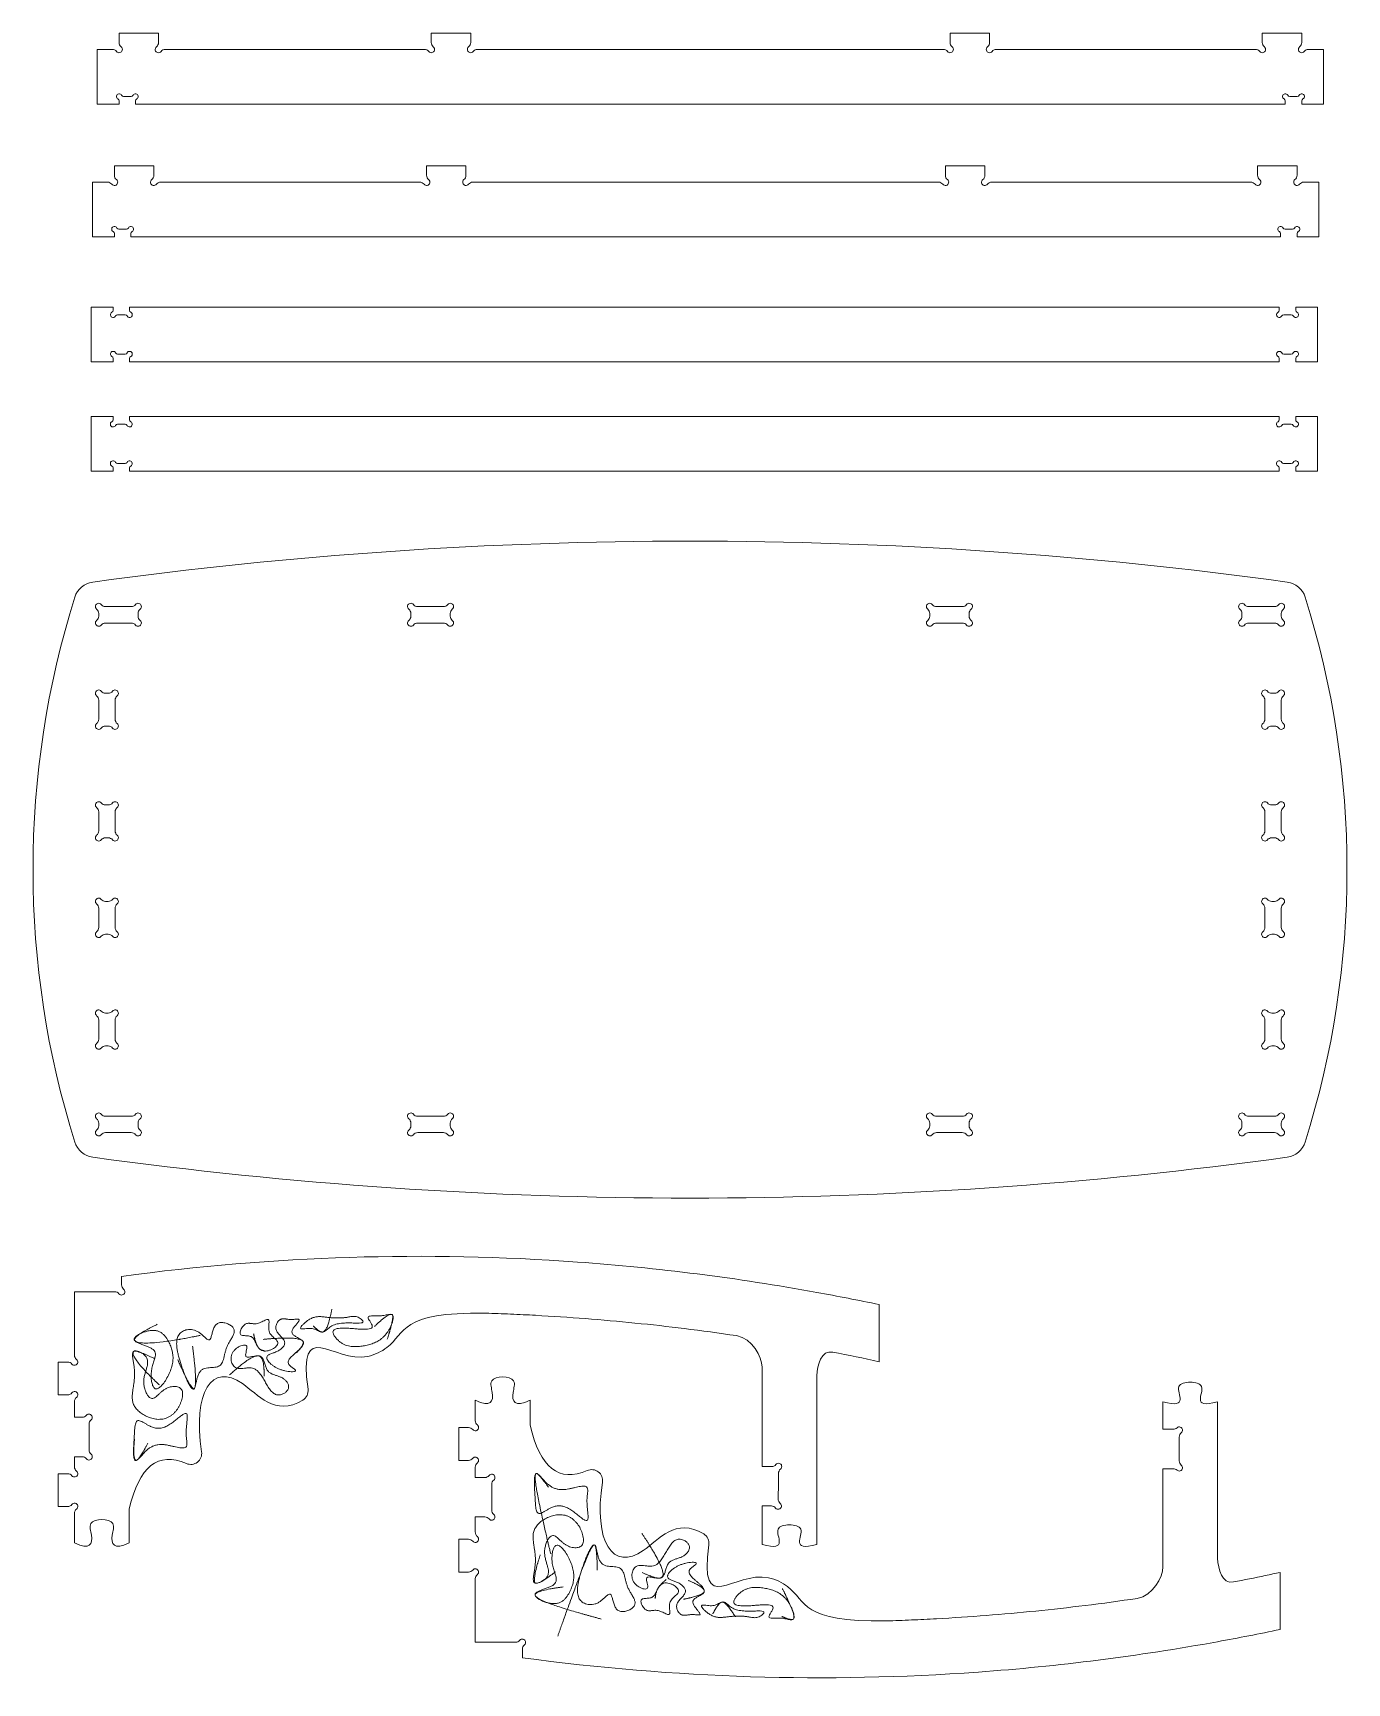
# Model space of a CAD drawing. Header units: millimetres. Extents: x -534 to 666, y -172 to 1335.
import ezdxf

# ---------------------------------------------------------------- set-up
doc = ezdxf.new("R2010")
doc.units = ezdxf.units.MM

msp = doc.modelspace()

# ---------------------------------------------------------------- linework, layer by layer
at = {"color": 7, "linetype": 'Continuous', "lineweight": 15}
for p, q in [((-455.2402770302, 1334.8133102413), (-455.2402770302, 1326.0583082397)), ((-455.2402770302, 1334.8133102413), (-419.2402770302, 1334.8133102413)), ((-419.2402770302, 1334.8133102413), (-419.2402770302, 1326.0583082397)), ((-170.1634155341, 1334.8133102413), (-170.1634155341, 1326.0583082397)), ((-170.1634155341, 1334.8133102413), (-134.1634155341, 1334.8133102413)), ((-134.1634155341, 1334.8133102413), (-134.1634155341, 1326.0583082397)), ((303.6828614736, 1334.8133102413), (339.6828614736, 1334.8133102413)), ((303.6828614736, 1334.8133102413), (303.6828614736, 1326.0583082397)), ((339.6828614736, 1334.8133102413), (339.6828614736, 1326.0583082397)), ((588.7597229697, 1334.8133102413), (588.7597229697, 1326.0583082397)), ((588.7597229697, 1334.8133102413), (624.7597229697, 1334.8133102413)), ((624.7597229697, 1334.8133102413), (624.7597229697, 1326.0583082397)), ((-475.2402770303, 1319.8133102413), (-475.2402770303, 1269.8133102413)), ((-475.2402770303, 1319.8133102413), (-461.4852750286, 1319.8133102413)), ((-412.9952790318, 1319.8133102413), (-176.4084135325, 1319.8133102413)), ((-127.9184175357, 1319.8133102413), (297.4378634752, 1319.8133102413)), ((345.927859472, 1319.8133102413), (582.5147249713, 1319.8133102413)), ((631.0047209681, 1319.8133102413), (644.7597229697, 1319.8133102413)), ((644.7597229697, 1319.8133102413), (644.7597229697, 1269.8133102413)), ((-475.2402770303, 1269.8133102413), (-455.2402770303, 1269.8133102413)), ((-455.2402770303, 1272.8232216335), (-455.2402770303, 1269.8133102413)), ((-444.2714059044, 1276.8133102413), (-451.1890455185, 1276.8133102413)), ((-440.2402770303, 1269.8133102413), (-440.2402770303, 1272.8133102413)), ((-440.2402770303, 1269.8133102413), (609.7597229697, 1269.8133102413)), ((609.7597229697, 1272.8133102413), (609.7597229697, 1269.8133102413)), ((620.708491458, 1276.8133102413), (613.7908518439, 1276.8133102413)), ((624.7597229697, 1269.8133102413), (624.7597229697, 1272.8232216335)), ((624.7597229697, 1269.8133102413), (644.7597229697, 1269.8133102413)), ((-459.5231729432, 1213.5740512447), (-459.5231729432, 1204.8190492431)), ((-459.5231729432, 1213.5740512447), (-423.5231729432, 1213.5740512447)), ((-423.5231729432, 1213.5740512447), (-423.5231729432, 1204.8190492431)), ((-174.4463114471, 1213.5740512447), (-174.4463114471, 1204.8190492431)), ((-174.4463114471, 1213.5740512447), (-138.4463114471, 1213.5740512447)), ((-138.4463114471, 1213.5740512447), (-138.4463114471, 1204.8190492431)), ((299.3999655606, 1213.5740512447), (335.3999655606, 1213.5740512447)), ((299.3999655606, 1213.5740512447), (299.3999655606, 1204.8190492431)), ((335.3999655606, 1213.5740512447), (335.3999655606, 1204.8190492431)), ((584.4768270567, 1213.5740512447), (584.4768270567, 1204.8190492431)), ((584.4768270567, 1213.5740512447), (620.4768270567, 1213.5740512447)), ((620.4768270567, 1213.5740512447), (620.4768270567, 1204.8190492431)), ((-479.5231729432, 1198.5740512447), (-479.5231729432, 1148.5740512447)), ((-479.5231729433, 1198.5740512447), (-465.7681709416, 1198.5740512447)), ((-417.2781749448, 1198.5740512447), (-180.6913094455, 1198.5740512447)), ((-132.2013134487, 1198.5740512447), (293.1549675622, 1198.5740512447)), ((341.644963559, 1198.5740512447), (578.2318290583, 1198.5740512447)), ((626.7218250551, 1198.5740512447), (640.4768270568, 1198.5740512447)), ((640.4768270568, 1198.5740512447), (640.4768270568, 1148.5740512447)), ((-479.5231729432, 1148.5740512447), (-459.5231729432, 1148.5740512447)), ((-459.5231729432, 1151.5839626369), (-459.5231729432, 1148.5740512447)), ((-448.5543018174, 1155.5740512447), (-455.4719414315, 1155.5740512447)), ((-444.5231729432, 1148.5740512447), (-444.5231729432, 1151.5740512447)), ((-444.5231729432, 1148.5740512447), (605.4768270568, 1148.5740512447)), ((605.4768270568, 1151.5740512447), (605.4768270568, 1148.5740512447)), ((616.425595545, 1155.5740512447), (609.5079559309, 1155.5740512447)), ((620.4768270568, 1148.5740512447), (620.4768270568, 1151.5839626369)), ((620.4768270568, 1148.5740512447), (640.4768270568, 1148.5740512447)), ((-480.671305283, 1084.5465288256), (-480.671305283, 1034.5465169047)), ((-480.671305283, 1084.5465288256), (-460.6713057301, 1084.5465288256)), ((-460.6713057301, 1084.5465288256), (-460.6713057301, 1081.5366134737)), ((-456.6200748822, 1077.5465593432), (-449.7024343154, 1077.5465593432)), ((-445.671305134, 1081.5465674494), (-445.671305134, 1084.5465288256)), ((-445.671305134, 1084.5465288256), (604.3286844351, 1084.5465288256)), ((604.3286844351, 1084.5465288256), (604.3286844351, 1081.5465674494)), ((608.3598657706, 1077.5465593432), (615.2774616339, 1077.5465593432)), ((619.32867013, 1081.5366134737), (619.32867013, 1084.5465288256)), ((619.32867013, 1084.5465288256), (639.3286510565, 1084.5465288256)), ((639.3286510565, 1084.5465288256), (639.3286510565, 1034.5465169047)), ((-449.7024343154, 1041.5465459917), (-456.6200748822, 1041.5465459917)), ((615.2774616339, 1041.5465459917), (608.3598657706, 1041.5465459917)), ((-480.671305283, 1034.5465169047), (-460.6713057301, 1034.5465169047)), ((-460.6713057301, 1037.5564322565), (-460.6713057301, 1034.5465169047)), ((-445.671305134, 1034.5465169047), (-445.671305134, 1037.5465378855)), ((-445.671305134, 1034.5465169047), (604.3286844351, 1034.5465169047)), ((604.3286844351, 1037.5465378855), (604.3286844351, 1034.5465169047)), ((619.32867013, 1034.5465169047), (619.32867013, 1037.5564322565)), ((619.32867013, 1034.5465169047), (639.3286510565, 1034.5465169047)), ((-480.7487304503, 984.5325088709), (-480.7487304503, 934.53249695)), ((-480.7487304503, 984.5325088709), (-460.7487308973, 984.5325088709)), ((-460.7487308973, 984.5325088709), (-460.7487308973, 981.5225935191)), ((-445.7487303013, 981.5325474948), (-445.7487303013, 984.5325088709)), ((-445.7487303013, 984.5325088709), (604.2512592679, 984.5325088709)), ((604.2512592679, 984.5325088709), (604.2512592679, 981.5325474948)), ((619.2512449628, 981.5225935191), (619.2512449628, 984.5325088709)), ((619.2512449628, 984.5325088709), (639.2512258893, 984.5325088709)), ((639.2512258893, 984.5325088709), (639.2512258893, 934.53249695)), ((-456.6975000495, 977.5325393885), (-449.7798594826, 977.5325393885)), ((608.2824406034, 977.5325393885), (615.2000364667, 977.5325393885)), ((-480.7487304503, 934.53249695), (-460.7487308973, 934.53249695)), ((-460.7487308973, 937.5424123019), (-460.7487308973, 934.53249695)), ((-449.7798594826, 941.5325260371), (-456.6975000495, 941.5325260371)), ((-445.7487303013, 934.53249695), (-445.7487303013, 937.5325179309)), ((-445.7487303013, 934.53249695), (604.2512592679, 934.53249695)), ((604.2512592679, 937.5325179309), (604.2512592679, 934.53249695)), ((615.2000364667, 941.5325260371), (608.2824406034, 941.5325260371)), ((619.2512449628, 934.53249695), (619.2512449628, 937.5424123019)), ((619.2512449628, 934.53249695), (639.2512258893, 934.53249695)), ((-473.873694821, 802.1926061965), (-473.873694821, 804.7026099421)), ((-467.6287001211, 810.9476120926), (-444.1186910707, 810.9476120926)), ((-437.8736963707, 804.7026099421), (-437.8736963707, 802.1926061965)), ((-188.7968456584, 802.1926061965), (-188.7968456584, 804.7026099421)), ((-182.5518286067, 810.9476120926), (-159.0418195564, 810.9476120926)), ((-152.796832307, 804.7026099421), (-152.796832307, 802.1926061965)), ((285.0494706791, 802.1926061965), (285.0494706791, 804.7026099421)), ((291.2944281262, 810.9476120926), (314.8044669789, 810.9476120926)), ((321.0494244259, 804.7026099421), (321.0494244259, 802.1926061965)), ((570.1262676877, 802.1926061965), (570.1262676877, 804.7026099421)), ((576.3712847394, 810.9476120926), (599.8812639874, 810.9476120926)), ((606.1262810391, 804.7026099421), (606.1262810391, 802.1926061965)), ((-444.1186910707, 795.9476114965), (-467.6287001211, 795.9476114965)), ((-159.0418195564, 795.9476114965), (-182.5518286067, 795.9476114965)), ((314.8044669789, 795.9476114965), (291.2944281262, 795.9476114965)), ((599.8812639874, 795.9476114965), (576.3712847394, 795.9476114965)), ((-473.873694821, 725.5287172056), (-473.873694821, 708.0187203146)), ((-465.1186963755, 731.7737193562), (-467.6287001211, 731.7737193562)), ((-458.873694225, 708.0187203146), (-458.873694225, 725.5287172056)), ((591.1262953442, 725.5287172056), (591.1262953442, 708.0187203146)), ((599.8812639874, 731.7737193562), (597.3713123959, 731.7737193562)), ((606.1262810391, 708.0187203146), (606.1262810391, 725.5287172056)), ((-467.6287001211, 701.7737181641), (-465.1186963755, 701.7737181641)), ((597.3713123959, 701.7737181641), (599.8812639874, 701.7737181641)), ((-473.873694821, 623.5287340141), (-473.873694821, 606.0187073208)), ((-465.1186963755, 629.7737212635), (-467.6287001211, 629.7737212635)), ((-458.873694225, 606.0187073208), (-458.873694225, 623.5287340141)), ((591.1262953442, 623.5287340141), (591.1262953442, 606.0187073208)), ((599.8812639874, 629.7737212635), (597.3713123959, 629.7737212635)), ((606.1262810391, 606.0187073208), (606.1262810391, 623.5287340141)), ((-467.6287001211, 599.7737200714), (-465.1186963755, 599.7737200714)), ((597.3713123959, 599.7737200714), (599.8812639874, 599.7737200714)), ((-473.873694821, 535.4083629108), (-473.873694821, 517.8983660198)), ((-465.1186963755, 541.6533501602), (-467.6287001211, 541.6533501602)), ((-458.873694225, 517.8983660198), (-458.873694225, 535.4083629108)), ((591.1262953442, 535.4083629108), (591.1262953442, 517.8983660198)), ((599.8812639874, 541.6533501602), (597.3713123959, 541.6533501602)), ((606.1262810391, 517.8983660198), (606.1262810391, 535.4083629108)), ((-467.6287001211, 511.6533489681), (-465.1186963755, 511.6533489681)), ((597.3713123959, 511.6533489681), (599.8812639874, 511.6533489681)), ((-465.1186963755, 439.6533520676), (-467.6287001211, 439.6533520676)), ((599.8812639874, 439.6533520676), (597.3713123959, 439.6533520676)), ((-473.873694821, 433.4083648182), (-473.873694821, 415.8983679272)), ((-458.873694225, 415.8983679272), (-458.873694225, 433.4083648182)), ((591.1262953442, 433.4083648182), (591.1262953442, 415.8983679272)), ((606.1262810391, 415.8983679272), (606.1262810391, 433.4083648182)), ((-467.6287001211, 409.6533508755), (-465.1186963755, 409.6533508755)), ((597.3713123959, 409.6533508755), (599.8812639874, 409.6533508755)), ((-473.873694821, 336.7244751907), (-473.873694821, 339.2344863869)), ((-467.6287001211, 345.4794438339), (-444.1186910707, 345.4794438339)), ((-437.8736963707, 339.2344863869), (-437.8736963707, 336.7244751907)), ((-188.7968456584, 336.7244751907), (-188.7968456584, 339.2344863869)), ((-182.5518286067, 345.4794438339), (-159.0418195564, 345.4794438339)), ((-152.796832307, 339.2344863869), (-152.796832307, 336.7244751907)), ((285.0494706791, 336.7244751907), (285.0494706791, 339.2344863869)), ((291.2944281262, 345.4794438339), (314.8044669789, 345.4794438339)), ((321.0494244259, 339.2344863869), (321.0494244259, 336.7244751907)), ((570.1262676877, 336.7244751907), (570.1262676877, 339.2344863869)), ((576.3712847394, 345.4794438339), (599.8812639874, 345.4794438339)), ((606.1262810391, 339.2344863869), (606.1262810391, 336.7244751907)), ((-444.1186910707, 330.479458139), (-467.6287001211, 330.479458139)), ((-159.0418195564, 330.479458139), (-182.5518286067, 330.479458139)), ((314.8044669789, 330.479458139), (291.2944281262, 330.479458139)), ((599.8812639874, 330.479458139), (576.3712847394, 330.479458139)), ((-452.9953492425, 191.4177488149), (-452.9953492425, 199.2427049754)), ((-495.9953492425, 127.2438558262), (-495.9953498156, 185.1727508165)), ((-495.9953498156, 185.1727508165), (-459.2403472409, 185.1727508165)), ((239.0046507575, 121.2770625679), (239.0046507575, 173.4212944681)), ((-510.9953492425, 90.9988578278), (-510.9953492425, 120.9988578278)), ((-510.9953492425, 120.9988578278), (-502.2403472409, 120.9988578278)), ((131.9146644488, 25.4991865481), (131.9146644488, 116.3350633421)), ((181.9146644488, -45.6936407451), (181.9146644488, 108.3939766074)), ((-502.2403472409, 90.9988578278), (-510.9953492425, 90.9988578278)), ((-495.9953479187, 70.471781472), (-495.9953482517, 84.7538598294)), ((-129.9553083578, 67.390647282), (-129.9553083578, 86.2140126593)), ((-79.9553083578, 86.2140126593), (-79.9553083578, 63.3032035474)), ((497.9547053334, 59.5735107193), (497.9547053334, 84.5735107193)), ((547.9547053334, -58.2494694066), (547.9547053334, 84.5735107193)), ((-488.9715957928, 70.471781472), (-495.9953479187, 70.471781472)), ((-482.7265977944, 40.7167794704), (-482.7265977944, 64.2267834736)), ((-144.9553083578, 31.1456492836), (-144.9553083578, 61.1456492836)), ((-144.9553083578, 61.1456492836), (-136.2003063562, 61.1456492836)), ((507.4771043136, 59.5735107193), (497.9547053334, 59.5735107193)), ((512.9547053334, 52.494714071), (512.9547053334, 30.6523073677)), ((-495.9953492425, 25.2438558262), (-495.9953492425, 34.471781472)), ((-495.9953492425, 34.471781472), (-488.9715957928, 34.471781472)), ((-136.2003063562, 31.1456492836), (-144.9553083578, 31.1456492836)), ((-510.9953492425, -11.0011421722), (-510.9953492425, 18.9988578278)), ((-510.9953492425, 18.9988578278), (-502.2403472409, 18.9988578278)), ((-129.9553083578, 15.4963345065), (-129.9553083578, 24.9006512852)), ((-121.2003063562, 15.4963345065), (-129.9553083578, 15.4963345065)), ((131.9146644488, 25.4991865481), (140.6696664504, 25.4991865481)), ((146.9146644488, 19.2796322396), (146.9149233946, 19.3050746083)), ((146.9146644488, 10.4991865481), (146.9146644488, 19.2796322396)), ((497.9547053334, -66.1905561412), (497.9547053334, 23.5735107193)), ((497.9547053334, 23.5735107193), (507.4771043136, 23.5735107193)), ((-114.9553083578, -14.2586674951), (-114.9553083578, 9.2513365081)), ((146.6756447142, -4.2049293949), (146.8252993658, 10.4991865481)), ((146.8252993658, 10.4991865481), (146.9146644488, 10.4991865481)), ((-502.2403472409, -11.0011421722), (-510.9953492425, -11.0011421722)), ((-445.9953492425, -13.1586963466), (-445.9953492425, -44.0531388051)), ((131.9146644488, -45.6936407451), (131.9146644488, -10.5008134519)), ((131.9146644488, -10.5008134519), (140.43038777, -10.5008134519)), ((-495.9953492425, -44.0531388051), (-495.9953492425, -17.2461401706)), ((-129.9553083578, -34.2383749726), (-129.9553083578, -20.5036654935)), ((-129.9553083578, -20.5036654935), (-121.2003063562, -20.5036654935)), ((-144.9553083578, -70.8543507164), (-144.9553083578, -40.8543507164)), ((-144.9553083578, -40.8543507164), (-136.2003063562, -40.8543507164)), ((-136.2003063562, -70.8543507164), (-144.9553083578, -70.8543507164)), ((605.0446916422, -123.2767872673), (605.0446916422, -71.1325553671)), ((-129.9553083578, -135.0282436158), (-129.9553083578, -76.7283709694)), ((-93.2003063563, -135.0282436158), (-129.9553083578, -135.0282436158)), ((-86.9553083579, -141.2732416142), (-86.9553083579, -149.0981977747))]:
    msp.add_line(p, q, dxfattribs=at)
for centre, radius, start, end in [((-461.4852750286, 1314.8133102413), 5.000000000000254, 38.6821874535, 90), ((-455.2402770302, 1319.8133102413), 2.999999999999942, 218.6821874535, 51.3178125465), ((-450.2402770302, 1326.0583082397), 5.000000000000512, 180, 231.3178125465), ((-419.2402770302, 1319.8133102413), 2.999999999999942, 128.6821874535, 321.3178125465), ((-424.2402770302, 1326.0583082397), 5.000000000000105, 308.6821874535, 0), ((-412.9952790318, 1314.8133102413), 5.000000000000227, 90, 141.3178125465), ((-176.4084135325, 1314.8133102413), 5.00000000000021, 38.6821874535, 90), ((-170.1634155341, 1319.8133102413), 2.999999999999924, 218.6821874535, 51.3178125465), ((-165.1634155341, 1326.0583082397), 5.000000000000796, 180, 231.3178125465), ((-134.1634155341, 1319.8133102413), 2.999999999999897, 128.6821874535, 321.3178125465), ((-139.1634155341, 1326.0583082397), 4.999999999999998, 308.6821874535, 0), ((-127.9184175357, 1314.8133102413), 5.000000000000018, 90, 141.3178125465), ((297.4378634752, 1314.8133102413), 5.000000000000007, 38.6821874535, 90), ((303.6828614736, 1319.8133102413), 2.999999999999897, 218.6821874535, 51.3178125465), ((308.6828614736, 1326.0583082397), 4.999999999999998, 180, 231.3178125465), ((339.6828614736, 1319.8133102413), 2.999999999999907, 128.6821874535, 321.3178125465), ((334.6828614736, 1326.0583082397), 4.999999999999927, 308.6821874535, 0), ((345.927859472, 1314.8133102413), 4.999999999999935, 90, 141.3178125465), ((582.5147249713, 1314.8133102413), 5.00000000000021, 38.6821874535, 90), ((588.7597229697, 1319.8133102413), 2.999999999999977, 218.6821874535, 51.3178125465), ((593.7597229697, 1326.0583082397), 5.000000000000069, 180, 231.3178125465), ((624.7597229697, 1319.8133102413), 2.999999999999977, 128.6821874535, 321.3178125465), ((619.7597229697, 1326.0583082397), 5.000000000000069, 308.6821874535, 0), ((631.0047209681, 1314.8133102413), 5.00000000000021, 90, 141.3178125465), ((-455.2402770303, 1276.8543505076), 2.500000000002219, 25.8059368095, 243.6122000387), ((-457.2402770303, 1272.8232216335), 2, 359.9999999999, 63.6122000388), ((-451.1890455185, 1278.8133102413), 1.99999999999978, 205.8059368094, 270), ((-444.2714059044, 1278.8133102413), 1.999999999999773, 270, 334.1940631908), ((-440.2201743926, 1276.8543505076), 2.500000000001076, 296.1024258834, 154.1940631906), ((-438.2402770303, 1272.8133102413), 1.999999999999917, 116.1024258834, 180), ((609.7396203321, 1276.8543505076), 2.500000000000185, 25.8059368094, 243.8975741167), ((607.7597229697, 1272.8133102413), 2.000000000001968, 0, 63.8975741165), ((613.7908518439, 1278.8133102413), 1.999999999999934, 205.8059368094, 270), ((620.708491458, 1278.8133102413), 1.999999999999773, 270, 334.1940631906), ((624.7597229697, 1276.8543505077), 2.500000000006869, 296.3877999613, 154.1940631907), ((626.7597229697, 1272.8232216335), 1.999999999999773, 116.3877999612, 180), ((-465.7681709416, 1193.5740512447), 5.000000000000112, 38.6821874535, 90), ((-459.5231729432, 1198.5740512447), 2.99999999999996, 218.6821874535, 51.3178125465), ((-454.5231729432, 1204.8190492431), 5.000000000000568, 180, 231.3178125465), ((-423.5231729432, 1198.5740512447), 2.999999999999817, 128.6821874535, 321.3178125465), ((-428.5231729432, 1204.8190492431), 5.000000000000069, 308.6821874535, 0), ((-417.2781749448, 1193.5740512447), 5.00000000000021, 90, 141.3178125465), ((-180.6913094455, 1193.5740512447), 5.000000000000227, 38.6821874535, 90), ((-174.4463114471, 1198.5740512447), 2.999999999999924, 218.6821874535, 51.3178125465), ((-169.4463114471, 1204.8190492431), 5.000000000000796, 180, 231.3178125465), ((-138.4463114471, 1198.5740512447), 3.000000000000017, 128.6821874535, 321.3178125465), ((-143.4463114471, 1204.8190492431), 4.999999999999998, 308.6821874535, 0), ((-132.2013134487, 1193.5740512447), 5, 90, 141.3178125465), ((293.1549675622, 1193.5740512447), 5, 38.6821874535, 90), ((299.3999655606, 1198.5740512447), 2.999999999999995, 218.6821874535, 51.3178125465), ((304.3999655606, 1204.8190492431), 4.999999999999998, 180, 231.3178125465), ((335.3999655606, 1198.5740512447), 2.999999999999817, 128.6821874535, 321.3178125465), ((330.3999655606, 1204.8190492431), 4.999999999999963, 308.6821874535, 0), ((341.644963559, 1193.5740512447), 5.000000000000227, 90, 141.3178125465), ((578.2318290583, 1193.5740512447), 5.000000000000157, 38.6821874535, 90), ((584.4768270567, 1198.5740512447), 2.99999999999996, 218.6821874535, 51.3178125465), ((589.4768270567, 1204.8190492431), 5.000000000000069, 180, 231.3178125465), ((620.4768270567, 1198.5740512447), 2.999999999999817, 128.6821874535, 321.3178125465), ((615.4768270567, 1204.8190492431), 5.000000000000069, 308.6821874535, 0), ((626.7218250551, 1193.5740512447), 5.00000000000021, 90, 141.3178125465), ((-459.5231729432, 1155.6150915111), 2.50000000000227, 25.8059368095, 243.6122000387), ((-461.5231729432, 1151.5839626369), 2, 359.9999999999, 63.6122000388), ((-455.4719414315, 1157.5740512447), 1.999999999999773, 205.8059368094, 270), ((-448.5543018174, 1157.5740512447), 1.999999999999773, 270, 334.1940631908), ((-444.5030703056, 1155.6150915111), 2.500000000000925, 296.1024258834, 154.1940631906), ((-442.5231729432, 1151.5740512447), 2.000000000000121, 116.1024258834, 180), ((605.4567244191, 1155.6150915111), 2.499999999999984, 25.8059368094, 243.8975741167), ((603.4768270568, 1151.5740512447), 2.000000000001968, 0, 63.8975741165), ((609.5079559309, 1157.5740512447), 2.000000000000036, 205.8059368094, 270), ((616.425595545, 1157.5740512447), 1.999999999999773, 270, 334.1940631906), ((620.4768270568, 1155.6150915111), 2.500000000006869, 296.3877999613, 154.1940631907), ((622.4768270568, 1151.5839626369), 1.999999999999886, 116.3877999612, 180), ((-460.6713060281, 1077.5055056051), 2.500000000004746, 116.3877999612, 334.1940631907), ((-462.6713060281, 1081.5366344793), 2, 296.3877999613, 359.9999999999), ((-456.6200745163, 1075.5465458715), 1.999999999999773, 90, 154.1940631906), ((-449.7024349023, 1075.5465458715), 2.000000000003299, 25.8059368096, 90), ((-445.6512033905, 1077.5055056051), 2.500000000000712, 205.8059368093, 63.8975741166), ((-443.6713060281, 1081.5465458715), 1.999999999999773, 180, 243.8975741166), ((604.3085913343, 1077.5055056051), 2.499999999999984, 116.1024258833, 334.1940631906), ((602.3286939719, 1081.5465458715), 2.000000000001968, 296.1024258835, 0), ((608.359822846, 1075.5465458715), 2.000000000000682, 90, 154.1940631906), ((615.2774624601, 1075.5465458715), 1.999999999999773, 25.8059368094, 90), ((619.3286939719, 1077.5055056051), 2.500000000002768, 205.8059368095, 63.6122000386), ((621.3286939719, 1081.5366344793), 2.000000000002845, 180, 243.6122000389), ((-460.6713060281, 1041.5875861379), 2.50000000000212, 25.8059368095, 243.6122000387), ((-456.6200745163, 1043.5465458715), 1.999999999999879, 205.8059368094, 270), ((-449.7024349023, 1043.5465458715), 1.999999999999773, 270, 334.1940631908), ((-445.6512033905, 1041.5875861379), 2.500000000001076, 296.1024258834, 154.1940631906), ((604.3085913343, 1041.5875861379), 2.499999999999984, 25.8059368094, 243.8975741167), ((608.359822846, 1043.5465458715), 1.999999999999934, 205.8059368094, 270), ((615.2774624601, 1043.5465458715), 1.999999999999773, 270, 334.1940631906), ((619.3286939719, 1041.5875861379), 2.500000000006665, 296.3877999613, 154.1940631907), ((-462.6713060281, 1037.5564572637), 2, 359.9999999999, 63.6122000388), ((-443.6713060281, 1037.5465458715), 1.999999999999917, 116.1024258834, 180), ((602.3286939719, 1037.5465458715), 2.000000000002172, 0, 63.8975741165), ((621.3286939719, 1037.5564572638), 1.999999999999773, 116.3877999612, 180), ((-460.7487311953, 977.4914856505), 2.500000000004619, 116.3877999612, 334.1940631907), ((-462.7487311953, 981.5226145246), 2, 296.3877999613, 359.9999999999), ((-445.7286285577, 977.4914856505), 2.500000000000304, 205.8059368093, 63.8975741166), ((-443.7487311953, 981.5325259168), 1.999999999999773, 180, 243.8975741166), ((604.231166167, 977.4914856505), 2.500000000000135, 116.1024258833, 334.1940631906), ((602.2512688047, 981.5325259169), 2.000000000001968, 296.1024258835, 0), ((619.2512688047, 977.4914856505), 2.500000000002871, 205.8059368095, 63.6122000386), ((621.2512688047, 981.5226145246), 2.000000000002641, 180, 243.6122000389), ((-456.6974996836, 975.5325259169), 1.999999999999773, 90, 154.1940631906), ((-449.7798600695, 975.5325259168), 2.000000000003201, 25.8059368096, 90), ((608.2823976788, 975.5325259169), 2.000000000000682, 90, 154.1940631906), ((615.2000372929, 975.5325259169), 1.999999999999773, 25.8059368094, 90), ((-460.7487311953, 941.5735661832), 2.50000000000227, 25.8059368095, 243.6122000387), ((-462.7487311953, 937.5424373091), 2, 359.9999999999, 63.6122000388), ((-456.6974996836, 943.5325259168), 1.999999999999773, 205.8059368094, 270), ((-449.7798600695, 943.5325259168), 1.999999999999773, 270, 334.1940631908), ((-445.7286285577, 941.5735661832), 2.500000000000925, 296.1024258834, 154.1940631906), ((-443.7487311953, 937.5325259168), 1.999999999999917, 116.1024258834, 180), ((604.231166167, 941.5735661832), 2.500000000000086, 25.8059368094, 243.8975741167), ((602.2512688047, 937.5325259169), 2.000000000001968, 0, 63.8975741165), ((608.2823976788, 943.5325259169), 1.999999999999983, 205.8059368094, 270), ((615.2000372929, 943.5325259169), 1.999999999999773, 270, 334.1940631906), ((619.2512688047, 941.5735661832), 2.500000000006767, 296.3877999613, 154.1940631907), ((621.2512688047, 937.5424373091), 1.999999999999773, 116.3877999612, 180), ((66.126304881, -3129.2864625), 4000, 82.1622261053, 97.8377738947), ((-476.6212085707, 813.5329775254), 20.00000000000026, 97.8377738947, 162.5557850842), ((608.8738183326, 813.5329775254), 20.00000000000059, 17.4442149158, 82.1622261053), ((296.126304881, 570.7135375), 830.0000000000003, 162.5557850842, 197.4442149158), ((-473.873695119, 810.9476104469), 3.000000000000191, 38.6821874535, 231.3178125465), ((-437.873695119, 810.9476104469), 3.000000000000191, 308.6821874535, 141.3178125465), ((-188.7968336229, 810.9476104469), 3.000000000000279, 38.6821874535, 231.3178125465), ((-152.7968336229, 810.9476104469), 3.000000000000302, 308.6821874535, 141.3178125465), ((285.0494433848, 810.9476104469), 2.999999999999995, 38.6821874535, 231.3178125465), ((321.0494433848, 810.9476104469), 3.000000000000137, 308.6821874535, 141.3178125465), ((570.1263048809, 810.9476104469), 3.000000000000208, 38.6821874535, 231.3178125465), ((606.1263048809, 810.9476104469), 3.000000000000332, 308.6821874535, 141.3178125465), ((-163.873695119, 570.7135375), 830.0000000000006, 342.5557850842, 17.4442149158), ((-478.873695119, 804.7026124485), 5.000000000091461, 0, 51.3178125465), ((-478.873695119, 802.1926084453), 4.999999999999945, 308.6821874535, 0), ((-467.6286971206, 815.9476104469), 4.999999999999886, 218.6821874535, 270), ((-444.1186931174, 815.9476104469), 5.000000000000131, 270, 321.3178125465), ((-432.873695119, 804.7026124485), 4.999999999999829, 128.6821874535, 180), ((-432.873695119, 802.1926084453), 4.999999999999838, 180, 231.3178125465), ((-193.7968336229, 804.7026124485), 5.000000000091433, 360, 51.3178125465), ((-193.7968336229, 802.1926084453), 4.999999999999886, 308.6821874535, 0), ((-182.5518356245, 815.9476104469), 4.999999999999887, 218.6821874535, 270), ((-159.0418316213, 815.9476104469), 4.999999999999887, 270, 321.3178125465), ((-147.7968336229, 804.7026124485), 4.999999999999963, 128.6821874535, 180), ((-147.7968336229, 802.1926084453), 4.999999999999886, 180, 231.3178125465), ((280.0494433848, 804.7026124485), 4.999999999999909, 0, 51.3178125465), ((280.0494433848, 802.1926084453), 4.999999999999886, 308.6821874535, 0), ((291.2944413832, 815.9476104469), 5.000000000000227, 218.6821874535, 270), ((314.8044453864, 815.9476104469), 5.000000000000327, 270, 321.3178125465), ((326.0494433848, 804.7026124485), 4.999999999999886, 128.6821874535, 180), ((326.0494433848, 802.1926084453), 5.000000000000114, 180, 231.3178125465), ((565.1263048809, 804.7026124485), 4.999999999999945, 360, 51.3178125465), ((565.1263048809, 802.1926084453), 4.999999999999886, 308.6821874535, 0), ((576.3713028793, 815.9476104469), 5.000000000000069, 218.6821874535, 270), ((599.8813068825, 815.9476104469), 5.000000000000265, 270, 321.3178125465), ((611.1263048809, 804.7026124485), 4.999999999999886, 128.6821874535, 180), ((611.1263048809, 802.1926084453), 5.000000000000341, 180, 231.3178125465), ((-473.873695119, 795.9476104469), 2.999999999999942, 128.6821874535, 321.3178125465), ((-467.6286971206, 790.9476104469), 5.00000000293528, 90, 141.3178125465), ((-444.1186931174, 790.9476104469), 4.99999999999998, 38.6821874535, 90), ((-437.873695119, 795.9476104469), 3.000000000000031, 218.6821874535, 51.3178125465), ((-188.7968336229, 795.9476104469), 2.999999999999924, 128.6821874535, 321.3178125465), ((-182.5518356245, 790.9476104469), 5.000000002935735, 90, 141.3178125465), ((-159.0418316213, 790.9476104469), 5.000000000000341, 38.6821874535, 90), ((-152.7968336229, 795.9476104469), 3.000000000000124, 218.6821874535, 51.3178125465), ((285.0494433848, 795.9476104469), 2.999999999999853, 128.6821874535, 321.3178125465), ((291.2944413832, 790.9476104469), 5.00000000293619, 90, 141.3178125465), ((314.8044453864, 790.9476104469), 4.999999999999936, 38.6821874535, 90), ((321.0494433848, 795.9476104469), 2.999999999999924, 218.6821874535, 51.3178125465), ((570.1263048809, 795.9476104469), 2.999999999999906, 128.6821874535, 321.3178125465), ((576.3713028793, 790.9476104469), 5.000000002936645, 90, 141.3178125465), ((599.8813068825, 790.9476104469), 5.000000000000341, 38.6821874535, 90), ((606.1263048809, 795.9476104469), 2.999999999999977, 218.6821874535, 51.3178125465), ((-473.873695119, 731.7737175505), 3.000000000000075, 38.6821874535, 231.3178125465), ((-478.873695119, 725.5287195521), 4.999999999999886, 0, 51.3178125465), ((-467.6286971206, 736.7737175505), 5.000000000000341, 218.6821874535, 270), ((-465.1186931174, 736.7737175505), 5.000000000000442, 270, 321.3178125465), ((-458.873695119, 731.7737175505), 2.999999999999897, 308.6821874535, 141.3178125465), ((-453.873695119, 725.5287195521), 5.000000000001478, 128.6821874535, 180), ((591.1263048809, 731.7737175505), 2.999999999999853, 38.6821874535, 231.3178125465), ((586.1263048809, 725.5287195521), 5.000000000001478, 0, 51.3178125465), ((597.3713028793, 736.7737175505), 5.000000000000442, 218.6821874535, 270), ((599.8813068825, 736.7737175505), 5.000000000000341, 270, 321.3178125465), ((606.1263048809, 731.7737175505), 3.000000000000031, 308.6821874535, 141.3178125465), ((611.1263048809, 725.5287195521), 4.999999999999886, 128.6821874535, 180), ((-473.873695119, 701.7737175505), 3.000000000000777, 128.6821874535, 321.3178125465), ((-478.873695119, 708.0187155489), 4.99999999999927, 308.6821874535, 0), ((-467.6286971206, 696.7737175505), 5.000000000000227, 90, 141.3178125465), ((-465.1186931174, 696.7737175505), 5.000000000000371, 38.6821874535, 90), ((-458.873695119, 701.7737175505), 2.999999999999924, 218.6821874535, 51.3178125465), ((-453.873695119, 708.0187155489), 5.000000000000909, 180, 231.3178125465), ((591.1263048809, 701.7737175505), 2.99999999999996, 128.6821874535, 321.3178125465), ((586.1263048809, 708.0187155489), 5.000000000000796, 308.6821874535, 0), ((597.3713028793, 696.7737175505), 5.000000000000087, 90, 141.3178125465), ((599.8813068825, 696.7737175505), 5.000000000000227, 38.6821874535, 90), ((606.1263048809, 701.7737175505), 3.000000000000741, 218.6821874535, 51.3178125465), ((611.1263048809, 708.0187155489), 4.999999999999305, 180, 231.3178125465), ((-473.873695119, 629.7737175505), 3.000000000000066, 38.6821874535, 231.3178125465), ((-478.873695119, 623.5287195521), 4.999999999999886, 0, 51.3178125465), ((-467.6286971206, 634.7737175505), 4.999999999999998, 218.6821874535, 270), ((-465.1186931174, 634.7737175505), 4.999999999999954, 270, 321.3178125465), ((-458.873695119, 629.7737175505), 3.000000000000057, 308.6821874535, 141.3178125465), ((-453.873695119, 623.5287195521), 5.000000000000909, 128.6821874535, 180), ((591.1263048809, 629.7737175505), 2.99999999999996, 38.6821874535, 231.3178125465), ((586.1263048809, 623.5287195521), 5.000000000000796, 0, 51.3178125465), ((597.3713028793, 634.7737175505), 5.000000000000087, 218.6821874535, 270), ((599.8813068825, 634.7737175505), 4.999999999999909, 270, 321.3178125465), ((606.1263048809, 629.7737175505), 3.000000000000102, 308.6821874535, 141.3178125465), ((611.1263048809, 623.5287195521), 4.999999999999886, 128.6821874535, 180), ((-478.873695119, 606.0187155489), 4.999999999999305, 308.6821874535, 0), ((-453.873695119, 606.0187155489), 5.000000000001478, 180, 231.3178125465), ((586.1263048809, 606.0187155489), 5.000000000001478, 308.6821874535, 0), ((611.1263048809, 606.0187155489), 4.999999999999945, 180, 231.3178125465), ((-473.873695119, 599.7737175505), 3.000000000000777, 128.6821874535, 321.3178125465), ((-467.6286971206, 594.7737175505), 4.999999999999998, 90, 141.3178125465), ((-465.1186931174, 594.7737175505), 5.000000000000043, 38.6821874535, 90), ((-458.873695119, 599.7737175505), 2.999999999999968, 218.6821874535, 51.3178125465), ((591.1263048809, 599.7737175505), 2.999999999999924, 128.6821874535, 321.3178125465), ((597.3713028793, 594.7737175505), 5.000000000000087, 90, 141.3178125465), ((599.8813068825, 594.7737175505), 5.000000000000087, 38.6821874535, 90), ((606.1263048809, 599.7737175505), 3.000000000000102, 218.6821874535, 51.3178125465), ((-473.873695119, 541.6533575418), 3.000000000000084, 38.6821874535, 231.3178125465), ((-467.6286971206, 546.6533575418), 4.999999999999936, 218.6821874535, 270), ((-465.1186931174, 546.6533575418), 5.000000000000114, 270, 321.3178125465), ((-458.873695119, 541.6533575418), 2.999999999999897, 308.6821874535, 141.3178125465), ((591.126304881, 541.6533575418), 2.999999999999942, 38.6821874535, 231.3178125465), ((597.3713028794, 546.6533575418), 5.000000000000069, 218.6821874535, 270), ((599.8813068826, 546.6533575418), 4.999999999999892, 270, 321.3178125465), ((606.126304881, 541.6533575418), 3.000000000000119, 308.6821874535, 141.3178125465), ((-478.873695119, 535.4083595434), 5.000000000000087, 0, 51.3178125465), ((-453.873695119, 535.4083595434), 5.000000000001478, 128.6821874535, 180), ((586.126304881, 535.4083595434), 5.000000000001478, 0, 51.3178125465), ((611.126304881, 535.4083595434), 5.000000000000087, 128.6821874535, 180), ((-473.873695119, 511.6533575418), 3.00000000000075, 128.6821874535, 321.3178125465), ((-478.873695119, 517.8983555402), 4.999999999998897, 308.6821874535, 0), ((-458.873695119, 511.6533575418), 3.000000000000022, 218.6821874535, 51.3178125465), ((-453.873695119, 517.8983555402), 5.000000000000909, 180, 231.3178125465), ((591.126304881, 511.6533575418), 2.999999999999977, 128.6821874535, 321.3178125465), ((586.126304881, 517.8983555402), 5.000000000000796, 308.6821874535, 0), ((606.126304881, 511.6533575418), 3.000000000000714, 218.6821874535, 51.3178125465), ((611.126304881, 517.8983555402), 4.999999999998932, 180, 231.3178125465), ((-467.6286971206, 506.6533575418), 5.000000000000341, 90, 141.3178125465), ((-465.1186931174, 506.6533575418), 5.000000000000341, 38.6821874535, 90), ((597.3713028794, 506.6533575418), 5.000000000000341, 90, 141.3178125465), ((599.8813068826, 506.6533575418), 5.000000000000341, 38.6821874535, 90), ((-473.873695119, 439.6533575418), 3.000000000000022, 38.6821874535, 231.3178125465), ((-478.873695119, 433.4083595434), 5.000000000000087, 0, 51.3178125465), ((-467.6286971206, 444.6533575418), 5.000000000000114, 218.6821874535, 270), ((-465.1186931174, 444.6533575418), 5.000000000000341, 270, 321.3178125465), ((-458.873695119, 439.6533575418), 2.999999999999152, 308.6821874535, 141.3178125465), ((-453.873695119, 433.4083595434), 5.000000000001421, 128.6821874535, 180), ((591.126304881, 439.6533575418), 2.999999999999161, 38.6821874535, 231.3178125465), ((586.126304881, 433.4083595434), 5.000000000001366, 360, 51.3178125465), ((597.3713028794, 444.6533575418), 5.000000000000341, 218.6821874535, 270), ((599.8813068826, 444.6533575418), 4.999999999999886, 270, 321.3178125465), ((606.126304881, 439.6533575418), 3.000000000000155, 308.6821874535, 141.3178125465), ((611.126304881, 433.4083595434), 5.000000000000087, 128.6821874535, 180), ((-473.873695119, 409.6533575418), 3.000000000000075, 128.6821874535, 321.3178125465), ((-478.873695119, 415.8983555402), 4.999999999998977, 308.6821874535, 0), ((-467.6286971207, 404.6533575418), 5.000000000000114, 90, 141.3178125465), ((-465.1186931174, 404.6533575418), 5.000000000000114, 38.6821874535, 90), ((-458.873695119, 409.6533575418), 2.999999999999933, 218.6821874535, 51.3178125465), ((-453.873695119, 415.8983555402), 5.000000000000909, 180, 231.3178125465), ((591.126304881, 409.6533575418), 2.999999999999977, 128.6821874535, 321.3178125465), ((586.126304881, 415.8983555402), 5.000000000000859, 308.6821874535, 360), ((597.3713028794, 404.6533575418), 5.000000000000114, 90, 141.3178125465), ((599.8813068826, 404.6533575418), 5.000000000000114, 38.6821874535, 90), ((606.126304881, 409.6533575418), 3.000000000000031, 218.6821874535, 51.3178125465), ((611.126304881, 415.8983555402), 4.999999999999091, 180, 231.3178125465), ((-473.873695119, 345.4794645531), 3.000000000000004, 38.6821874535, 231.3178125465), ((-467.6286971206, 350.4794645531), 5.000000000000087, 218.6821874535, 270), ((-444.1186931174, 350.4794645531), 5.000000000000318, 270, 321.3178125465), ((-437.873695119, 345.4794645531), 2.999999999999933, 308.6821874535, 141.3178125465), ((-188.7968336229, 345.4794645531), 2.999999999999933, 38.6821874535, 231.3178125465), ((-182.5518356245, 350.4794645531), 5.000000000000154, 218.6821874535, 270), ((-159.0418316213, 350.4794645531), 5.000000000000341, 270, 321.3178125465), ((-152.7968336229, 345.4794645531), 2.999999999999946, 308.6821874535, 141.3178125465), ((285.0494433848, 345.4794645531), 2.999999999999968, 38.6821874535, 231.3178125465), ((291.2944413832, 350.4794645531), 5.000000000000185, 218.6821874535, 270), ((314.8044453864, 350.4794645531), 5.000000000000341, 270, 321.3178125465), ((321.0494433848, 345.4794645531), 2.999999999999791, 308.6821874535, 141.3178125465), ((570.1263048809, 345.4794645531), 2.999999999999924, 38.6821874535, 231.3178125465), ((576.3713028793, 350.4794645531), 5.000000000000229, 218.6821874535, 270), ((599.8813068825, 350.4794645531), 5.000000000000229, 270, 321.3178125465), ((606.1263048809, 345.4794645531), 2.999999999999782, 308.6821874535, 141.3178125465), ((-473.873695119, 330.4794645531), 3.000000000000004, 128.6821874535, 321.3178125465), ((-478.873695119, 339.2344665547), 5.000000000091234, 0, 51.3178125465), ((-478.873695119, 336.7244625515), 4.999999999999886, 308.6821874535, 0), ((-437.873695119, 330.4794645531), 3.000000000000333, 218.6821874535, 51.3178125465), ((-432.873695119, 339.2344665547), 4.999999999999829, 128.6821874535, 180), ((-432.873695119, 336.7244625515), 4.999999999999616, 180, 231.3178125465), ((-188.7968336229, 330.4794645531), 3.000000000000093, 128.6821874535, 321.3178125465), ((-193.7968336229, 339.2344665547), 5.000000000091205, 360, 51.3178125465), ((-193.7968336229, 336.7244625515), 4.999999999999886, 308.6821874535, 0), ((-152.7968336229, 330.4794645531), 3.000000000000124, 218.6821874535, 51.3178125465), ((-147.7968336229, 339.2344665547), 4.999999999999886, 128.6821874535, 180), ((-147.7968336229, 336.7244625515), 4.999999999999918, 180, 231.3178125465), ((285.0494433848, 330.4794645531), 3.000000000000075, 128.6821874535, 321.3178125465), ((280.0494433848, 339.2344665547), 4.999999999999865, 360, 51.3178125465), ((280.0494433848, 336.7244625515), 4.999999999999886, 308.6821874535, 0), ((321.0494433848, 330.4794645531), 3.000000000000102, 218.6821874535, 51.3178125465), ((326.0494433848, 339.2344665547), 4.999999999999886, 128.6821874535, 180), ((326.0494433848, 336.7244625515), 4.999999999999909, 180, 231.3178125465), ((570.1263048809, 330.4794645531), 2.99999999999996, 128.6821874535, 321.3178125465), ((565.1263048809, 339.2344665547), 4.999999999999874, 360, 51.3178125465), ((565.1263048809, 336.7244625515), 4.999999999999886, 308.6821874535, 0), ((606.1263048809, 330.4794645531), 3.000000000000137, 218.6821874535, 51.3178125465), ((611.1263048809, 339.2344665547), 4.999999999999886, 128.6821874535, 180), ((611.1263048809, 336.7244625515), 4.999999999999886, 180, 231.3178125465), ((-476.6212085707, 327.8940974746), 20.00000000000027, 197.4442149158, 262.1622261053), ((-467.6286971206, 325.4794645531), 5.000000000000087, 90, 141.3178125465), ((-444.1186931174, 325.4794645531), 4.999999999999989, 38.6821874535, 90), ((-182.5518356245, 325.4794645531), 5.000000000000176, 90, 141.3178125465), ((-159.0418316213, 325.4794645531), 5.000000000000114, 38.6821874535, 90), ((291.2944413832, 325.4794645531), 5.00000000000022, 90, 141.3178125465), ((314.8044453864, 325.4794645531), 5.000000000000114, 38.6821874535, 90), ((576.3713028793, 325.4794645531), 5.000000000000265, 90, 141.3178125465), ((599.8813068825, 325.4794645531), 5.000000000000114, 38.6821874535, 90), ((608.8738183326, 327.8940974746), 20.0000000000005, 277.8377738947, 342.5557850842), ((66.126304881, 4270.7135375), 4000, 262.1622261053, 277.8377738947), ((-459.2403472409, 180.1727508165), 5.000000000000114, 38.6821874535, 90), ((-452.9953492425, 185.1727508165), 2.999999999999946, 218.6821874535, 51.3178125465), ((-447.9953492425, 191.4177488149), 4.999999999999887, 180, 231.3178125465), ((-502.2403472409, 115.9988578278), 4.999999999999945, 38.6821874535, 90), ((-495.9953492425, 120.9988578278), 3.000000000000075, 218.6821874535, 51.3178136168), ((-490.9953492425, 127.2438558262), 4.99999999999996, 180, 231.3178119043), ((-180.1193708445, -1806.4844781897), 1972.797380246686, 77.7339370862, 78.9965481665), ((-502.2403472409, 95.9988578278), 5.000000000000123, 270, 321.3178125465), ((-495.9953492425, 90.9988578278), 2.999999999999982, 308.6821874535, 141.3178125465), ((-292.622919857, 94.701972054), 10.00000000000054, 301.267026939, 7.7232659871), ((-490.9953482517, 84.7538606226), 4.999999999999828, 128.6822019969, 180.0000090896), ((-488.9715957928, 75.471781472), 5.000000000000078, 270, 321.3178125465), ((-482.7265977944, 70.471781472), 3.000000000000634, 308.6821874535, 141.3178125465), ((-477.7265977944, 64.2267834736), 4.999999999999898, 128.6821874535, 180), ((-136.2003063562, 56.1456492836), 5.000000000000095, 38.6821874535, 90), ((-129.9553083578, 61.1456492836), 2.99999999999992, 218.6821874535, 51.3178125465), ((-124.9553083578, 67.390647282), 5.000000000000233, 180, 231.3178125465), ((507.4771043136, 64.5735107193), 5.000000000000341, 270, 312.9737837694), ((512.9304135202, 58.7201852801), 3.000000000000302, 308.9054054563, 132.9737837694), ((517.9547053334, 52.494714071), 4.999999999999886, 128.9054054563, 180), ((-488.9715957928, 29.471781472), 4.999999999999938, 38.6821874535, 90), ((-482.7265977944, 34.471781472), 3.000000000000119, 218.6821874535, 51.3178125465), ((-477.7265977944, 40.7167794704), 4.999999999999893, 180, 231.3178125465), ((-389.777560863, 37.4395227131), 10.00000000006113, 246.3804930849, 8.6290850259), ((-136.2003063562, 36.1456492836), 5.00000000000002, 270, 321.3178125465), ((-129.9553083578, 31.1456492836), 3.000000000000106, 308.6821874535, 141.3178125465), ((517.9547053334, 30.6523073677), 4.999999999999886, 180, 231.0945945437), ((-502.2403472409, 13.9988578278), 4.999999999999984, 38.6821874535, 90), ((-495.9953492425, 18.9988578278), 2.999999999999982, 218.6821874535, 51.3178125465), ((-490.9953492425, 25.2438558262), 4.999999999999886, 180, 231.3178125465), ((-124.9553083578, 24.9006512852), 4.999999999999901, 128.6821874535, 180), ((-121.2003063562, 20.4963345065), 4.999999999999918, 270, 321.3178125465), ((-114.9553083578, 15.4963345065), 2.999999999999964, 308.6821874535, 141.3178125465), ((-23.7375199784, 12.7049844877), 10.00000000000007, 351.3709149741, 113.6195070757), ((140.6696664504, 30.4991865481), 5.00000000000065, 270, 321.3178125465), ((146.9146644488, 25.4991865481), 3.000000000000106, 308.6821874535, 141.3178125465), ((151.9146644488, 19.2541885497), 5.000000000000426, 128.6821874535, 179.4168786547), ((507.4771043136, 18.5735107193), 5.000000000000012, 47.0262162306, 90), ((512.9304135202, 24.4268361586), 3.00000000000024, 227.0262162306, 51.0945945437), ((-109.9553083578, 9.2513365081), 4.999999999999901, 128.6821874535, 180), ((-502.2403472409, -6.0011421722), 5.000000000000184, 270, 321.3178125465), ((-495.9953492425, -11.0011421722), 3.000000000000124, 308.6821874535, 141.3178125465), ((-490.9953492425, -17.2461401706), 4.99999999999975, 128.6821874535, 180), ((-109.9553083578, -14.2586674951), 4.999999999999901, 180, 231.3178125465), ((140.43038777, -15.5008134519), 4.99999999999994, 38.6821874535, 90), ((146.6753857684, -10.5008134519), 3.000000000000373, 218.6821874535, 51.3178125465), ((151.6753857684, -4.2558154535), 5.000000000000375, 179.4168786547, 231.3178125465), ((-121.2003063562, -25.5036654935), 4.999999999999918, 38.6821874535, 90), ((-114.9553083578, -20.5036654935), 2.999999999999964, 218.6821874535, 51.3178125465), ((-136.2003063562, -45.8543507164), 5.000000000000095, 38.6821874535, 90), ((-129.9553083578, -40.8543507164), 2.99999999999992, 218.6821874535, 51.3178125465), ((-124.9683277801, -34.5989643763), 4.999999999999977, 175.8643596058, 231.5086765646), ((73.4171210277, -44.5574648531), 10.00000000000096, 352.2767340129, 58.732973061), ((-136.2003063562, -65.8543507164), 4.999999999999913, 270, 321.3178125465), ((-129.9553083578, -70.8543507164), 2.999999999999964, 308.6821874535, 141.3178125465), ((-124.9699738389, -77.111045419), 5.000000000000593, 128.4672283383, 175.6105814534), ((-93.2003063563, -130.0282436158), 4.999999999999923, 270, 321.3178125465), ((-86.9553083579, -135.0282436158), 2.999999999999955, 308.6821874535, 141.3178125465), ((-81.9553083579, -141.2732416142), 4.999999999999901, 128.6821874535, 180)]:
    msp.add_arc(centre, radius, start, end, dxfattribs=at)
for points in [[(-36.48549513786142, 212.3098835349776), (-175.0690995824655, 222.3188144207649), (-313.9057176173587, 217.9630882342287), (-452.995349242542, 199.2427049753691)], [(-36.48549513784344, 212.3098835351559), (36.40345633419112, 207.0456209945843), (109.2224165885186, 197.8076594946108), (181.9713856251387, 184.5959990352351)], [(239.004650757486, 173.4212944678105), (219.9983445200198, 177.4176984067752), (200.9872561425528, 181.1425999291459), (181.9713856250827, 184.5959990349224)], [(108.5202895096529, 145.0860606871099), (122.8886085543802, 142.564100025334), (131.8128092703253, 125.7313598270441), (131.9146644487648, 116.335063342052)], [(181.9146644487647, 108.3939766074214), (182.3571306245071, 118.3193590577373), (186.0354279127224, 132.1164084725744), (196.4247838907316, 130.044375982845)], [(-27.74412994511724, 21.86724821316099), (-53.51416052264471, 10.59814873628362), (-70.91788666020263, 24.41013384770108), (-79.95530835779121, 63.30320354741337)], [(-445.9953492424382, -13.15869634663337), (-436.9579275418502, 25.73437336594596), (-419.5542013957502, 39.54635847361381), (-393.784170804138, 28.27725897637016)], [(562.4648247753951, -79.89986878202483), (552.0754687973862, -81.97190127175446), (548.3971715091706, -68.17485185691751), (547.9547053334276, -58.24946940660125)], [(497.9547053334278, -66.19055614123293), (497.8528501549878, -75.58685262622522), (488.9286494390427, -92.41959282451495), (474.5603303943154, -94.94155348629063)], [(548.0114265097958, -134.451491834331), (475.2624574737091, -147.6631522936322), (402.4434972199155, -156.9011137935901), (329.5545457484154, -162.1653763342047)], [(548.011426509802, -134.4514918343863), (567.0272970272731, -130.9980927286171), (586.0383854047418, -127.2731912062538), (605.0446916422093, -123.2767872672969)], [(-86.95530835786327, -149.0981977747118), (52.13432326795505, -167.8185810336566), (190.970941303482, -172.1743072201657), (329.5545457487171, -162.1653763342389)]]:
    msp.add_open_spline(points, degree=3, dxfattribs=at)
for points, knots in [([(-282.7136327519798, 96.04585786400698), (-291.8487762803736, 163.4048248919021), (-254.0469336106383, 111.1336338677816), (-191.4676694919796, 142.7567063651177), (-199.6321355758257, 166.6498824221833), (-120.5393514951216, 165.6434885498873)], [0, 0, 0, 0, 0.5083633812257814, 0.6083633812257813, 0.9855756963091094, 0.9855756963091094, 0.9855756963091094, 0.9855756963091094]), ([(-269.8437017276777, 148.3352094684004), (-266.8774789211118, 148.350102744895), (-258.4738718029886, 161.8612021119013), (-225.0311626907612, 152.6713844112736), (-238.4825727644555, 163.8434783689545), (-249.6703950143412, 160.6770293244074), (-264.9075885856533, 161.4056757843213), (-279.0538411058795, 164.117658545872), (-294.4703864719875, 148.4255176945523), (-277.9880795070532, 153.8760746188649), (-272.2344684602651, 148.3232055319789), (-269.8437017276777, 148.3352094684004)], [-0.0780512739529055, 0, 0, 0, 0.0968381673230239, 0.3247242134643313, 0.364247405922335, 0.4509362205974119, 0.5998631586289539, 0.7386797461167086, 0.8330371212521438, 0.9219487260470945, 1, 1, 1, 1.096838167323024]), ([(-441.3792343330602, 141.232818546208), (-440.4437001336989, 137.4933538232722), (-415.7146613881839, 134.6235297365369), (-428.1067668752958, 115.4016934354059), (-423.7660046497502, 85.89843000013008), (-403.3358103280315, 117.1967510022495), (-407.0013244689347, 136.5534018767754), (-420.3325095001873, 155.4068689240741), (-442.3116169681409, 144.9596860135262), (-441.3792343330602, 141.232818546208)], [-0.1494499917058021, 0, 0, 0, 0.1499551504655571, 0.2616138609811567, 0.3973314615547853, 0.5663890300373187, 0.7311424937614192, 0.8505500082941979, 1, 1, 1, 1.149955150465557]), ([(-386.6076340142443, 96.5707632639856), (-384.8296266102144, 98.79382986590444), (-384.6124080811932, 119.2861620510045), (-358.9099464384519, 112.6772344757935), (-360.1066574614415, 135.5023320807754), (-343.1034082629233, 152.0706065542999), (-370.7190119442036, 162.4791415449883), (-370.1073811979098, 133.7422462064269), (-383.1914115056709, 152.2162699910535), (-406.0011050020593, 149.6925750694801), (-401.6706722136791, 123.1617675592432), (-389.0986318156608, 93.45623516627847), (-386.6076340142443, 96.5707632639856)], [-0.136388967309761, 0, 0, 0, 0.097350785924758, 0.1857388068950215, 0.2911821610211971, 0.3843107989804362, 0.470940367082751, 0.5561814148062607, 0.6262071720536215, 0.7021784012711133, 0.863611032690239, 1, 1, 1, 1.097350785924758]), ([(-328.8398431150694, 135.2809659668207), (-327.5364639997695, 133.1864658460696), (-321.8130026904428, 127.8798821130597), (-303.2303496268731, 139.0293510693298), (-321.8556540807837, 146.0131721177486), (-315.307967381804, 164.5862340998557), (-329.9661807089471, 153.2274260293168), (-340.2603294674304, 159.2786180675429), (-348.3281765685339, 143.2542085325551), (-332.3741551159018, 146.713019761069), (-330.9183300768412, 138.6210464862253), (-328.8398431150694, 135.2809659668207)], [-0.1128765525809647, 0, 0, 0, 0.0707827106673916, 0.223898124691048, 0.3561521880452916, 0.4656087288140117, 0.5849247868182584, 0.6867861619067585, 0.792421821673112, 0.8871234474190351, 0.9999999999999999, 0.9999999999999999, 0.9999999999999999, 1.070782710667392]), ([(-287.019854303671, 139.282168077633), (-288.3590082064384, 142.5195417044474), (-305.90463369525, 145.8180121479299), (-285.2079219200485, 161.8365999152355), (-299.865671680628, 158.8069728669764), (-308.2892873798959, 162.6239281781049), (-315.7892725082742, 148.4243276334395), (-299.4222187438515, 140.506280211853), (-309.9173865855175, 129.5999943462028), (-325.5328603436391, 127.3335393245395), (-311.7465176152063, 112.256772342027), (-288.1519138898682, 111.0469659812531), (-305.7931623073444, 120.4904284668288), (-293.236796571751, 129.3359601975303), (-286.069206014387, 136.9839977973217), (-287.019854303671, 139.282168077633)], [-0.0642795142736778, 0, 0, 0, 0.0905489058129588, 0.1774002576338801, 0.2238192269594985, 0.2901320402818118, 0.3506170944239769, 0.4509771679557429, 0.5157171215506244, 0.5854244746623682, 0.6941439881179882, 0.7879494876150491, 0.8404464680783342, 0.9357204857263222, 1, 1, 1, 1.090548905812959]), ([(-205.5774131391945, 164.0028208449353), (-207.2339818652177, 165.5356299390626), (-216.109088694768, 161.5488414643827), (-231.8622690498051, 164.7035901010047), (-218.0582562925004, 148.9402650670847), (-242.9040024752249, 152.1536812461067), (-265.1576612940052, 152.383140930059), (-250.9034324155008, 134.4386944731516), (-229.9224725261552, 134.6387763025477), (-210.326296161942, 141.8555604180557), (-203.6725876555367, 162.2403018632537), (-205.5774131391945, 164.0028208449353)], [-0.0969495532025308, 0, 0, 0, 0.0843140745517715, 0.1583511595212935, 0.2164363562434881, 0.3449767501970628, 0.4738373991084651, 0.5531567304886171, 0.700373775038728, 0.9030504467974692, 1, 1, 1, 1.084314074551771]), ([(-120.5393514951216, 165.6434885498873), (-112.9118599544829, 165.3928133136854), (-97.64860908764533, 164.8063698757375), (-67.22448515580254, 163.297655525127), (-29.32327983346455, 160.7801777848755), (15.93393899285883, 156.7496913856682), (61.90036538433114, 151.606101154332), (92.69991468149358, 147.4275066884771), (108.5202895096529, 145.0860606871099)], [0, 0, 0, 0, 0.03125, 0.0625, 0.125, 0.1875, 0.25, 0.3163568376568627, 0.3163568376568627, 0.3163568376568627, 0.3163568376568627]), ([(-326.9675222684673, 126.4427608272164), (-330.9249871738255, 127.4973672601871), (-343.7409663742754, 121.2894271167996), (-334.454694446925, 140.2578162093938), (-356.1975553675007, 131.985255922917), (-351.1863719808068, 110.5295910330676), (-323.7419993700128, 123.348574056575), (-319.0781717521788, 82.3180747046469), (-297.7865256611216, 96.3826614094122), (-305.4871407640271, 109.447563114928), (-322.876390861231, 108.0840947979714), (-322.323059610893, 125.205079555618), (-326.9675222684673, 126.4427608272164)], [-0.097606855874619, 0, 0, 0, 0.0831690843753936, 0.1419251425288102, 0.2260687078363881, 0.3269976854207216, 0.4284636813304776, 0.6597132483922732, 0.7282434060853694, 0.7829928594908087, 0.902393144125381, 1, 1, 1, 1.083169084375394]), ([(-441.3792343330602, 130.9881234704415), (-444.6453707794326, 129.8309952810721), (-436.6452305334493, 105.2491818274151), (-451.7327373038597, 81.28838846368801), (-415.9045657594933, 62.45851687178914), (-398.4306278990809, 79.06009770704158), (-395.7104141904914, 99.8127310336575), (-414.8399255570966, 99.05668775904296), (-425.8114367192142, 80.65497990745594), (-437.7337742647422, 107.0448810147207), (-422.5701645053716, 124.0367536463259), (-439.039347789639, 131.8170994559138), (-441.3792343330602, 130.9881234704415)], [-0.0572379554372632, 0, 0, 0, 0.0798957423363568, 0.2569184767598578, 0.40052773447148, 0.5214376590052323, 0.5834018545218894, 0.6551935608752694, 0.7344054740758008, 0.8219063301483694, 0.9427620445627368, 1, 1, 1, 1.079895742336357]), ([(-379.8907574119474, 38.93989517337624), (-388.1514880771894, 93.37452564780212), (-361.8367198498162, 134.464831072063), (-312.8065233310464, 70.7468302343156), (-287.4326469103358, 86.15439539509083)], [0.0212096785480553, 0.0212096785480553, 0.0212096785480553, 0.0212096785480553, 0.6275047570261959, 0.9237127527616155, 0.9237127527616155, 0.9237127527616155, 0.9237127527616155]), ([(-129.9553083577913, 86.2140126592913), (-115.6954964001657, 78.67057314116931), (-112.0743827445975, 88.72599146954252), (-119.3396272568285, 108.7336992237956), (-90.57098945875356, 108.7336992237956), (-97.83623397098498, 88.72599146954252), (-94.21512031541593, 78.67057314116931), (-79.95530835779121, 86.2140126592913)], [0, 0, 0, 0, 0.254907426563116, 0.3808171873108177, 0.6191828126891847, 0.7450925734368865, 1, 1, 1, 1]), ([(497.9547053334278, 84.57351071931363), (522.8661745664916, 77.9067685325877), (504.1191079297925, 99.17758415785937), (522.9547053334281, 103.6549979231743), (541.7903027370628, 99.17758415785893), (523.0432361003628, 77.90676853258816), (547.9547053334276, 84.57351071931363)], [0, 0, 0, 0, 0.3377810308249982, 0.5, 0.6622189691750018, 1, 1, 1, 1]), ([(-439.5822300791074, 31.04701750529336), (-437.6905935111234, 31.69450084774701), (-429.1681440396779, 43.56066559466397), (-414.9319317861908, 48.1945764520678), (-390.6790448501304, 38.40738184473467), (-395.7936160211696, 57.43372391113409), (-388.8610002161309, 83.17662755854292), (-409.9317745445254, 60.23140281831184), (-425.1727491517213, 59.396138964363), (-440.7511264588647, 72.3063469266908), (-441.2035276703784, 50.57181819887533), (-443.1820235445391, 29.81485359781265), (-439.5822300791074, 31.04701750529336)], [-0.1357002766244302, 0, 0, 0, 0.0713084258897978, 0.1888110931079836, 0.3032722993113853, 0.3655818669489452, 0.4847169179767903, 0.6058383233228691, 0.7028037401490318, 0.7773772246197714, 0.8642997233755698, 1, 1, 1, 1.071308425889798]), ([(-73.54218919444358, 19.09748969552627), (-77.1419826598753, 20.3296536030072), (-75.16348678571464, -0.4273109980551526), (-74.71108557420162, -22.16183972587127), (-59.13270826705799, -9.251631763543266), (-43.89173365986201, -10.08689561749165), (-22.82095933146758, -33.03212035772385), (-29.75357513650581, -7.28921671031435), (-24.63900396546728, 11.73712535608462), (-48.89189090152738, 1.949930748751494), (-63.12810315501452, 6.583841606155327), (-71.65055262645984, 18.45000635307253), (-73.54218919444358, 19.09748969552627)], [-0.0713084258897978, 0, 0, 0, 0.1357002766244302, 0.2226227753802286, 0.2971962598509682, 0.3941616766771309, 0.5152830820232097, 0.6344181330510548, 0.6967277006886147, 0.8111889068920164, 0.9286915741102022, 1, 1, 1, 1.13570027662443]), ([(78.60739397432778, -36.00988819427242), (53.23351755361702, -20.60232303349624), (4.203321034846525, -84.32032387124383), (-22.11144719252625, -43.23001844698248), (-13.85071652728401, 11.20461202744388)], [0.0212096785480533, 0.0212096785480533, 0.0212096785480533, 0.0212096785480533, 0.3174176742834749, 0.9237127527616166, 0.9237127527616166, 0.9237127527616166, 0.9237127527616166]), ([(-495.9953492424547, -44.0531388051061), (-481.7355372848295, -51.59657832322763), (-478.1144236292609, -41.54115999485443), (-485.3796681414917, -21.53345224060134), (-456.6110303434174, -21.53345224060134), (-463.8762748556477, -41.54115999485443), (-460.2551612000806, -51.59657832322763), (-445.9953492424546, -44.0531388051061)], [0, 0, 0, 0, 0.254907426563116, 0.3808171873108177, 0.6191828126891847, 0.7450925734368865, 1, 1, 1, 1]), ([(-75.33919344839681, -80.8436162696221), (-72.99930690497561, -81.67259225509437), (-56.53012362070844, -73.89224644550619), (-71.69373338007904, -56.90037381390145), (-59.77139583455085, -30.51047270663665), (-48.79988467243304, -48.91218055822366), (-29.67037330582803, -49.6682238328382), (-32.3905870144178, -28.91559050622228), (-49.86452487482965, -12.3140096709694), (-85.69269641919611, -31.14388126286871), (-70.60518964878618, -55.10467462659563), (-78.60532989476923, -79.68648808025274), (-75.33919344839681, -80.8436162696221)], [-0.0798957423363568, 0, 0, 0, 0.0572379554372631, 0.1780936698516306, 0.2655945259241991, 0.3448064391247306, 0.4165981454781106, 0.4785623409947677, 0.59947226552852, 0.7430815232401422, 0.9201042576636432, 1, 1, 1, 1.057237955437263]), ([(131.9146644487644, -45.69364074508377), (156.8261336818305, -52.36038293180924), (138.0790670451287, -31.08956730653846), (156.9146644487643, -26.61215354122261), (175.7502618523995, -31.08956730653846), (157.0031952156994, -52.36038293180924), (181.9146644487642, -45.69364074508377)], [0, 0, 0, 0, 0.3377810308249982, 0.5, 0.6622189691750018, 1, 1, 1, 1]), ([(39.07251861619629, -76.29825362639731), (43.71698127377041, -75.06057235479891), (43.16365002343211, -57.93958759715212), (60.55290012063627, -59.30305591410845), (68.25351522354181, -46.2381542085929), (46.96186913248476, -32.17356750382783), (42.29804151465085, -73.20406685575576), (14.85366890385662, -60.38508383224806), (9.842485517162686, -81.8407487220979), (31.58534643773833, -90.1133090085745), (22.29907451038801, -71.14491991598027), (35.11505371083787, -77.35286005936793), (39.07251861619629, -76.29825362639731)], [-0.0831690843753936, 0, 0, 0, 0.097606855874619, 0.2170071405091913, 0.2717565939146306, 0.3402867516077268, 0.5715363186695224, 0.6730023145792784, 0.7739312921636119, 0.8580748574711898, 0.9168309156246064, 1, 1, 1, 1.097606855874619]), ([(-75.33919344839681, -91.08831134538853), (-76.27157608347748, -94.81517881270679), (-54.29246861552387, -105.2623617232552), (-40.96128358427178, -86.40889467595613), (-37.29576944336835, -67.05224380143015), (-57.72596376508679, -35.753922799311), (-62.06672599063237, -65.25718623458643), (-49.67462050352048, -84.47902253571782), (-74.4036592490355, -87.34884662245274), (-75.33919344839681, -91.08831134538853)], [-0.1499551504655571, 0, 0, 0, 0.1494499917058021, 0.2688575062385808, 0.4336109699626814, 0.6026685384452147, 0.7383861390188433, 0.8500448495344429, 1, 1, 1, 1.149449991705802]), ([(-20.5675931295807, -46.42625606316597), (-23.05859093099719, -43.31172796545884), (-35.6306313290157, -73.01726035842393), (-39.96106411739589, -99.548067868661), (-17.15137062100772, -102.0717627902347), (-4.067340313246431, -83.59773900560764), (-4.678971059540432, -112.334634344169), (22.93663262173959, -101.9260993534804), (5.933383423221667, -85.35782487995614), (7.130094446211682, -62.53272727497416), (-18.57236719653002, -69.14165485018498), (-18.78958572555104, -48.64932266508482), (-20.5675931295807, -46.42625606316597)], [-0.097350785924758, 0, 0, 0, 0.136388967309761, 0.2978215987288867, 0.3737928279463785, 0.4438185851937393, 0.529059632917249, 0.6156892010195638, 0.7088178389788029, 0.8142611931049785, 0.902649214075242, 1, 1, 1, 1.136388967309761]), ([(245.5006893895414, -115.4989813490675), (166.4079053088377, -116.5053752213639), (174.5723713926837, -92.61219916429842), (111.9931072740251, -60.98912666696227), (74.19126460428957, -113.2603176910828), (83.32640813268374, -45.90135066318724)], [0, 0, 0, 0, 0.3772123150833281, 0.477212315083328, 0.9855756963091099, 0.9855756963091099, 0.9855756963091099, 0.9855756963091099]), ([(79.02018658099283, -89.1376608768138), (79.97083487027665, -86.83949059650253), (72.80324431291305, -79.19145299671071), (60.24687857731878, -70.34592126600947), (77.88812699479516, -60.90245878043377), (54.29352326945732, -62.11226514120727), (40.50718054102362, -77.18903212371997), (56.1226542991465, -79.45548714538309), (66.61782214081165, -90.36177301103365), (50.25076837638917, -98.27982043261996), (57.75075350476796, -112.4794209772856), (66.17436920403516, -108.6624656661571), (80.83211896461471, -111.6920927144159), (60.13540718941321, -95.67350494711057), (77.68103267822498, -92.37503450362821), (79.02018658099283, -89.1376608768138)], [-0.0905489058129588, 0, 0, 0, 0.0642795142736778, 0.1595535319216658, 0.2120505123849509, 0.3058560118820118, 0.4145755253376317, 0.4842828784493755, 0.5490228320442571, 0.6493829055760231, 0.7098679597181882, 0.7761807730405015, 0.8225997423661199, 0.9094510941870412, 1, 1, 1, 1.064279514273678]), ([(605.0446916422093, -71.13255536710972), (600.5420306755021, -72.11150025888912), (586.370929207325, -75.14055301580503), (572.1673417195229, -78.01327863350826), (562.4648247753951, -79.89986878202483)], [0.4398411360141653, 0.4398411360141653, 0.4398411360141653, 0.4398411360141653, 0.458993980522089, 0.50007653649272, 0.50007653649272, 0.50007653649272, 0.50007653649272]), ([(37.20019776959446, -85.13645876600134), (35.1217108078222, -88.47653928540589), (33.66588576876114, -96.56851256024946), (17.71186431612989, -93.10970133173558), (25.77971141723276, -109.1341108667235), (36.07386017571609, -103.0829188284971), (50.73207350285944, -114.441726899036), (44.18438680387968, -95.86866491692902), (62.80969125779054, -88.88484386851047), (44.22703819422033, -77.73537491224015), (38.50357688489412, -83.04195864525022), (37.20019776959446, -85.13645876600134)], [-0.0707827106673916, 0, 0, 0, 0.1128765525809647, 0.2075781783268879, 0.3132138380932414, 0.4150752131817415, 0.5343912711859882, 0.6438478119547083, 0.7761018753089519, 0.9292172893326083, 0.9999999999999999, 0.9999999999999999, 0.9999999999999999, 1.112876552580965]), ([(160.4626277454687, -113.858313644116), (162.3674532291265, -112.0957946624344), (155.7137447227213, -91.71105321723616), (136.117568358508, -84.49426910172842), (115.1366084691628, -84.29418727233184), (100.882379590658, -102.2386337292393), (123.1360384094385, -102.009174045287), (147.981784592163, -98.79575786626538), (134.1777718348581, -114.5590829001849), (149.9309521898958, -111.4043342635634), (158.8060590194454, -115.3911227382434), (160.4626277454687, -113.858313644116)], [-0.0843140745517715, 0, 0, 0, 0.0969495532025309, 0.299626224961272, 0.4468432695113828, 0.5261626008915349, 0.6550232498029372, 0.7835636437565119, 0.8416488404787065, 0.9156859254482285, 1, 1, 1, 1.096949553202531]), ([(96.1963391569863, -98.1907022675812), (93.80557242439878, -98.17869833115955), (88.0519613776097, -103.7315674180453), (71.5696544126759, -98.28101049373272), (86.98619977878383, -113.9731513450527), (101.1324522990097, -111.2611685835018), (116.3696458703219, -110.5325221235885), (127.5574681202079, -113.6989711681352), (141.0088781939015, -102.5268772104543), (107.5661690816748, -111.716694911082), (99.16256196355219, -98.2055955440757), (96.1963391569863, -98.1907022675812)], [-0.0968381673230239, 0, 0, 0, 0.0780512739529055, 0.1669628787478562, 0.2613202538832914, 0.4001368413710461, 0.5490637794025881, 0.635752594077665, 0.6752757865356687, 0.9031618326769761, 1, 1, 1, 1.078051273952906]), ([(474.5603303943154, -94.94155348629063), (458.739955566157, -97.2829994876575), (427.9404062689945, -101.4615939535127), (381.9739798775223, -106.6051841848484), (336.7167610511987, -110.6356705840562), (298.8155557288607, -113.1531483243077), (268.3914317970181, -114.6618626749177), (253.1281809301805, -115.2483061128661), (245.5006893895409, -115.498981349068)], [0, 0, 0, 0, 0.0663568376568627, 0.1288568376568627, 0.1913568376568627, 0.2538568376568627, 0.2851068376568627, 0.3163568376568627, 0.3163568376568627, 0.3163568376568627, 0.3163568376568627])]:
    msp.add_open_spline(points, degree=3, knots=knots, dxfattribs=at)

doc.saveas('drawing.dxf')
